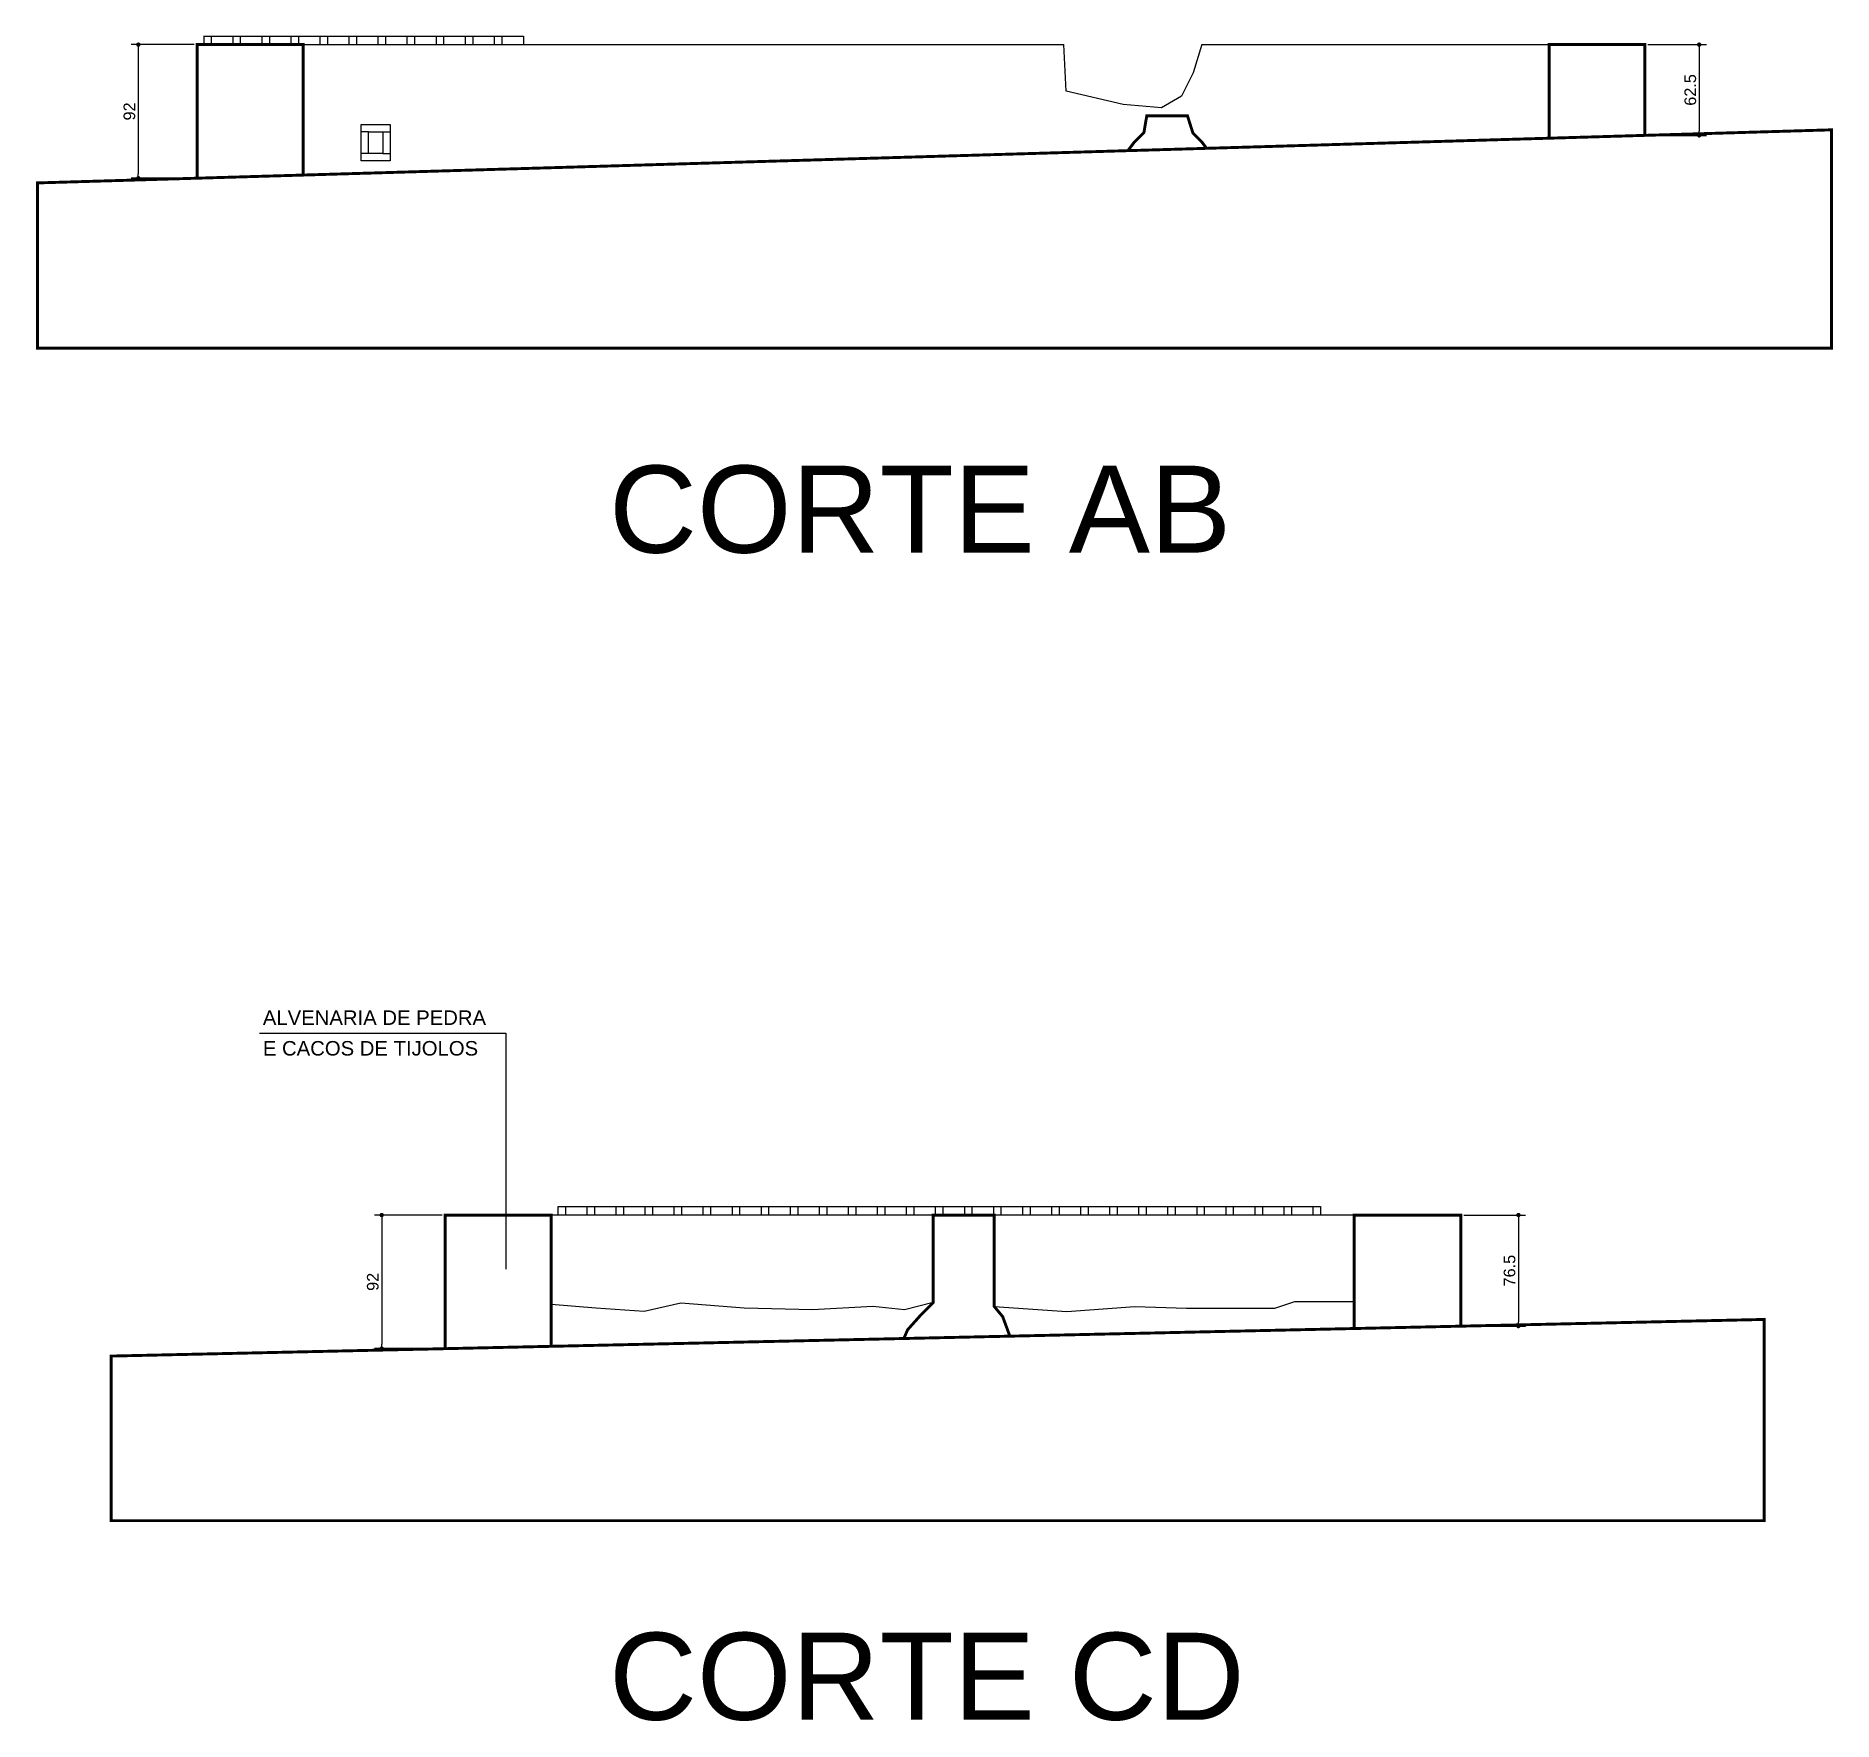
# Model space of a CAD drawing. Extents: x -35835 to -2852, y -1941 to 14855.
# Drawn here: x -9536 to -8299, y -6 to 1155 of the extents above; entities that cross this region are included whole.
import ezdxf

# ---------------------------------------------------------------- set-up
doc = ezdxf.new("R2010")
doc.units = 0
doc.header["$PDMODE"] = 35
doc.layers.get('0').update_dxf_attribs({"linetype": 'CONTINUOUS'})
doc.layers.get('DEFPOINTS').update_dxf_attribs({"linetype": 'CONTINUOUS'})
for name, color, linetype in [('COTA', 7, 'CONTINUOUS'), ('PAREDE', 7, 'CONTINUOUS'), ('PAREDE_FINA', 7, 'CONTINUOUS')]:
    doc.layers.add(name, color=color, linetype=linetype)
doc.styles.add('TEXTO', font='ARIAL.TTF')
doc.dimstyles.new('COTA', dxfattribs={"dimtxt": 8, "dimasz": 3, "dimexe": 5, "dimexo": 2, "dimgap": 2, "dimtad": 1, "dimdec": 1, "dimdsep": 46, "dimtxsty": 'TEXTO', "dimblk1": 'DOT', "dimblk2": 'DOT', "dimsah": 1, "dimcen": 0, "dimclrd": 256, "dimclre": 256, "dimclrt": 256, "dimadec": 0, "dimazin": 0, "dimtfac": 1, "dimtdec": 4, "dimtmove": 0, "dimatfit": 3, "dimldrblk": 'DOT', "dimfxl": 1, "dimtolj": 1, "dimtzin": 0, "dimarcsym": 0})

msp = doc.modelspace()

# ---------------------------------------------------------------- texts
at = {"layer": 'PAREDE_FINA', "style": 'TEXTO'}
for s, height, p in [('CORTE AB', 60, (-9141.73, 799.16)), ('ALVENARIA DE PEDRA', 10, (-9380.14, 473.93)), ('E CACOS DE TIJOLOS', 10, (-9380.14, 452.83)), ('CORTE CD', 60, (-9141.73, -4.68))]:
    msp.add_text(s, height=height, dxfattribs=at).set_placement(p)

# ---------------------------------------------------------------- blocks, each defined once
blk = doc.blocks.new('_DOT')
at = {"color": 0, "linetype": 'ByBlock'}
blk.add_line((-0.5, 0), (-1, 0), dxfattribs=at)
at = {"color": 0, "linetype": 'ByBlock', "const_width": 0.5}
blk.add_lwpolyline([(-0.25, 0, 1), (0.25, 0, 1)], format="xyb", close=True, dxfattribs=at)
blk = doc.blocks.new('*D28')
at = {"layer": 'COTA', "lineweight": -2}
for p, q in [((-9427.4, 1149.1), (-9470.9, 1149.1)), ((-9465.9, 1146.1), (-9465.9, 1060.1)), ((-9427.4, 1057.1), (-9470.9, 1057.1))]:
    blk.add_line(p, q, dxfattribs=at)
at = {"layer": 'DEFPOINTS', "color": 0}
for p in [(-9425.4, 1149.1), (-9465.9, 1057.1), (-9425.4, 1057.1)]:
    blk.add_point(p, dxfattribs=at)
at = {"layer": 'COTA', "lineweight": -2, "xscale": 3, "yscale": 3, "zscale": 3}
for p, rotation in [((-9465.9, 1149.1), 90), ((-9465.9, 1057.1), 270)]:
    blk.add_blockref('_DOT', p, dxfattribs=dict(at, rotation=rotation))
at = {"layer": 'COTA', "insert": (-9472, 1103.1), "char_height": 8, "attachment_point": 5, "rotation": 90, "style": 'TEXTO'}
blk.add_mtext('\\A1;92', dxfattribs=at)
blk = doc.blocks.new('*D29')
at = {"layer": 'COTA', "lineweight": -2}
for p, q in [((-8426.4, 1149.1), (-8386, 1149.1)), ((-8391, 1146.1), (-8391, 1089.6)), ((-8426.4, 1086.6), (-8386, 1086.6))]:
    blk.add_line(p, q, dxfattribs=at)
at = {"layer": 'DEFPOINTS', "color": 0}
for p in [(-8428.4, 1149.1), (-8428.4, 1086.6), (-8391, 1086.6)]:
    blk.add_point(p, dxfattribs=at)
at = {"layer": 'COTA', "lineweight": -2, "xscale": 3, "yscale": 3, "zscale": 3}
for p, rotation in [((-8391, 1149.1), 90), ((-8391, 1086.6), 270)]:
    blk.add_blockref('_DOT', p, dxfattribs=dict(at, rotation=rotation))
at = {"layer": 'COTA', "insert": (-8397.1, 1117.9), "char_height": 8, "attachment_point": 5, "rotation": 90, "style": 'TEXTO'}
blk.add_mtext('\\A1;62.5', dxfattribs=at)
blk = doc.blocks.new('*D30')
at = {"layer": 'COTA', "lineweight": -2}
for p, q in [((-9256.6, 343), (-9303.3, 343)), ((-9298.3, 340), (-9298.3, 254)), ((-9256.6, 251), (-9303.3, 251))]:
    blk.add_line(p, q, dxfattribs=at)
at = {"layer": 'DEFPOINTS', "color": 0}
for p in [(-9254.6, 343), (-9298.3, 251), (-9254.6, 251)]:
    blk.add_point(p, dxfattribs=at)
at = {"layer": 'COTA', "lineweight": -2, "xscale": 3, "yscale": 3, "zscale": 3}
for p, rotation in [((-9298.3, 343), 90), ((-9298.3, 251), 270)]:
    blk.add_blockref('_DOT', p, dxfattribs=dict(at, rotation=rotation))
at = {"layer": 'COTA', "insert": (-9304.4, 297), "char_height": 8, "attachment_point": 5, "rotation": 90, "style": 'TEXTO'}
blk.add_mtext('\\A1;92', dxfattribs=at)
blk = doc.blocks.new('*D31')
at = {"layer": 'COTA', "lineweight": -2}
for p, q in [((-8553.1, 343), (-8510.5, 343)), ((-8515.5, 340), (-8515.5, 269.5)), ((-8553.1, 266.5), (-8510.5, 266.5))]:
    blk.add_line(p, q, dxfattribs=at)
at = {"layer": 'DEFPOINTS', "color": 0}
for p in [(-8555.1, 343), (-8555.1, 266.5), (-8515.5, 266.5)]:
    blk.add_point(p, dxfattribs=at)
at = {"layer": 'COTA', "lineweight": -2, "xscale": 3, "yscale": 3, "zscale": 3}
for p, rotation in [((-8515.5, 343), 90), ((-8515.5, 266.5), 270)]:
    blk.add_blockref('_DOT', p, dxfattribs=dict(at, rotation=rotation))
at = {"layer": 'COTA', "insert": (-8521.6, 304.7), "char_height": 8, "attachment_point": 5, "rotation": 90, "style": 'TEXTO'}
blk.add_mtext('\\A1;76.5', dxfattribs=at)

# ---------------------------------------------------------------- dimensions: what is measured, and where the dimension line sits
at = {"layer": 'COTA'}
for base, p1, p2, picture, middle in [((-9465.94, 1057.11), (-9425.42, 1149.11), (-9425.42, 1057.11), '*D28', (-9472.03, 1103.11)), ((-8390.97, 1086.61), (-8428.42, 1149.11), (-8428.42, 1086.61), '*D29', (-8397.06, 1117.86)), ((-9298.29, 250.95), (-9254.6, 342.95), (-9254.6, 250.95), '*D30', (-9304.38, 296.95)), ((-8515.51, 266.45), (-8555.1, 342.95), (-8555.1, 266.45), '*D31', (-8521.6, 304.7))]:
    dim = msp.add_linear_dim(base=base, p1=p1, p2=p2, angle=90, dimstyle='COTA', dxfattribs=at)
    dim.commit()
    dim.dimension.update_dxf_attribs({"geometry": picture, "text_midpoint": middle})

# ---------------------------------------------------------------- linework, layer by layer
at = {"layer": 'PAREDE', "const_width": 2}
for points in [[(-9425.42, 1057.11), (-9425.42, 1149.11), (-9352.42, 1149.11), (-9352.42, 1059.27)], [(-8494.32, 1084.66), (-8494.32, 1149.11), (-8428.42, 1149.11), (-8428.42, 1086.61)], [(-8784.45, 1076.07), (-8779.99, 1081.95), (-8773.38, 1088.56), (-8771.42, 1100.13), (-8743.42, 1100.13), (-8739.65, 1088.23), (-8733.69, 1082.28), (-8730.24, 1077.68)], [(-9254.6, 250.95), (-9254.6, 342.95), (-9181.6, 342.95), (-9181.6, 252.57)], [(-8938.72, 257.95), (-8936.18, 263.88), (-8926.98, 274.22), (-8918.54, 282.67), (-8918.54, 342.95), (-8876.54, 342.95), (-8876.54, 280.1), (-8870.68, 273.07), (-8865.7, 259.57)], [(-8628.54, 264.82), (-8628.54, 342.95), (-8555.1, 342.95), (-8555.1, 266.45)]]:
    msp.add_lwpolyline(points, dxfattribs=at)
for points in [[(-8299.81, 1090.41), (-8299.81, 939.98), (-9535.4, 939.98), (-9535.4, 1053.85)], [(-9484.66, 245.85), (-9484.66, 132.49), (-8346.2, 132.49), (-8346.2, 271.08)]]:
    msp.add_lwpolyline(points, close=True, dxfattribs=at)
at = {"layer": 'PAREDE_FINA'}
for points in [[(-9420.65, 1149.11), (-9420.65, 1155.09)], [(-9420.65, 1155.03), (-9200.65, 1155.03), (-9200.65, 1149.02)], [(-9415.65, 1155.09), (-9415.65, 1149.1)], [(-9400.65, 1149.11), (-9400.65, 1155.09)], [(-9395.65, 1155.09), (-9395.65, 1149.1)], [(-9380.65, 1149.11), (-9380.65, 1155.09)], [(-9375.65, 1155.09), (-9375.65, 1149.1)], [(-9360.65, 1149.08), (-9360.65, 1155.06)], [(-9355.65, 1155.06), (-9355.65, 1149.07)], [(-9340.65, 1149.08), (-9340.65, 1155.06)], [(-9335.65, 1155.06), (-9335.65, 1149.07)], [(-9320.65, 1149.08), (-9320.65, 1155.06)], [(-9315.65, 1155.06), (-9315.65, 1149.07)], [(-9300.65, 1149.08), (-9300.65, 1155.06)], [(-9295.65, 1155.06), (-9295.65, 1149.07)], [(-9280.65, 1149.05), (-9280.65, 1155.03)], [(-9275.65, 1155.03), (-9275.65, 1149.04)], [(-9260.65, 1149.05), (-9260.65, 1155.03)], [(-9255.65, 1155.03), (-9255.65, 1149.04)], [(-9240.65, 1149.05), (-9240.65, 1155.03)], [(-9235.65, 1155.03), (-9235.65, 1149.04)], [(-9220.65, 1149.05), (-9220.65, 1155.03)], [(-9215.65, 1155.03), (-9215.65, 1149.04)], [(-9352.42, 1149.11), (-8828.43, 1149.11)], [(-8733.43, 1149.11), (-8739.51, 1129.76), (-8747.55, 1113.67), (-8761.35, 1105.63), (-8787.79, 1107.93), (-8826.87, 1117.12), (-8828.43, 1149.11)], [(-8733.43, 1149.11), (-8494.32, 1149.11)], [(-9307.42, 1089.11), (-9312.42, 1089.11)], [(-9297.42, 1089.11), (-9292.42, 1089.11)], [(-9307.42, 1074.11), (-9312.42, 1074.11)], [(-9297.42, 1074.11), (-9292.42, 1074.11)], [(-9382.49, 468.32), (-9212.88, 468.32), (-9212.88, 305.81)], [(-9176.82, 342.95), (-9176.82, 348.93)], [(-9176.82, 348.87), (-8651.82, 348.76)], [(-9171.82, 348.93), (-9171.82, 342.94)], [(-9156.82, 342.95), (-9156.82, 348.93)], [(-9151.82, 348.93), (-9151.82, 342.94)], [(-9136.82, 342.95), (-9136.82, 348.93)], [(-9131.82, 348.93), (-9131.82, 342.94)], [(-9116.82, 342.92), (-9116.82, 348.9)], [(-9111.82, 348.9), (-9111.82, 342.92)], [(-9096.82, 342.92), (-9096.82, 348.9)], [(-9091.82, 348.9), (-9091.82, 342.92)], [(-9076.82, 342.92), (-9076.82, 348.9)], [(-9071.82, 348.9), (-9071.82, 342.92)], [(-9056.82, 342.92), (-9056.82, 348.9)], [(-9051.82, 348.9), (-9051.82, 342.92)], [(-9036.82, 342.89), (-9036.82, 348.87)], [(-9031.82, 348.87), (-9031.82, 342.89)], [(-9016.82, 342.89), (-9016.82, 348.87)], [(-9011.82, 348.87), (-9011.82, 342.89)], [(-8996.82, 342.89), (-8996.82, 348.87)], [(-8991.82, 348.87), (-8991.82, 342.89)], [(-8976.82, 342.89), (-8976.82, 348.87)], [(-8971.82, 348.87), (-8971.82, 342.89)], [(-8956.82, 342.89), (-8956.82, 348.87)], [(-8951.82, 348.87), (-8951.82, 342.89)], [(-8936.82, 342.89), (-8936.82, 348.87)], [(-8931.82, 348.87), (-8931.82, 342.89)], [(-8916.82, 342.87), (-8916.82, 348.84)], [(-8911.82, 348.84), (-8911.82, 342.86)], [(-8896.82, 342.87), (-8896.82, 348.84)], [(-8891.82, 348.84), (-8891.82, 342.86)], [(-8876.82, 342.87), (-8876.82, 348.84)], [(-8871.82, 348.84), (-8871.82, 342.86)], [(-8856.82, 342.87), (-8856.82, 348.84)], [(-8851.82, 348.84), (-8851.82, 342.86)], [(-8836.82, 342.84), (-8836.82, 348.81)], [(-8831.82, 348.81), (-8831.82, 342.83)], [(-8816.82, 342.84), (-8816.82, 348.81)], [(-8811.82, 348.81), (-8811.82, 342.83)], [(-8796.82, 342.84), (-8796.82, 348.81)], [(-8791.82, 348.81), (-8791.82, 342.83)], [(-8776.82, 342.84), (-8776.82, 348.81)], [(-8771.82, 348.81), (-8771.82, 342.83)], [(-8756.82, 342.81), (-8756.82, 348.79)], [(-8751.82, 348.79), (-8751.82, 342.8)], [(-8736.82, 342.81), (-8736.82, 348.79)], [(-8731.82, 348.79), (-8731.82, 342.8)], [(-8716.82, 342.81), (-8716.82, 348.79)], [(-8711.82, 348.79), (-8711.82, 342.8)], [(-8696.82, 342.81), (-8696.82, 348.79)], [(-8691.82, 348.79), (-8691.82, 342.8)], [(-8676.82, 342.78), (-8676.82, 348.76)], [(-8671.82, 348.76), (-8671.82, 342.77)], [(-8656.82, 342.78), (-8656.82, 348.76)], [(-8651.82, 348.76), (-8651.82, 342.77)], [(-8918.54, 342.95), (-9181.6, 342.95)], [(-8628.54, 342.95), (-8876.54, 342.95)], [(-8918.54, 282.67), (-8938.3, 277.67), (-8960.14, 279.97), (-9001.51, 277.67), (-9048.62, 278.82), (-9092.29, 282.26), (-9117.57, 276.52), (-9150.89, 278.82), (-9181.6, 281.31)], [(-8876.54, 280.1), (-8826.51, 276.52), (-8779.74, 279.97), (-8744.12, 278.82), (-8683.21, 278.82), (-8669.43, 283.41), (-8634.95, 283.41), (-8628.54, 283.41)]]:
    msp.add_lwpolyline(points, dxfattribs=at)
for points in [[(-9312.42, 1094.11), (-9292.42, 1094.11), (-9292.42, 1069.11), (-9312.42, 1069.11)], [(-9307.42, 1089.11), (-9297.42, 1089.11), (-9297.42, 1074.11), (-9307.42, 1074.11)]]:
    msp.add_lwpolyline(points, close=True, dxfattribs=at)

msp.set_redraw_order([(e.dxf.handle, doc.entitydb.next_handle()) for e in msp.query("TEXT MTEXT ATTDEF DIMENSION ARC_DIMENSION")])  # texts and dimensions are drawn at this point

doc.saveas('drawing.dxf')
